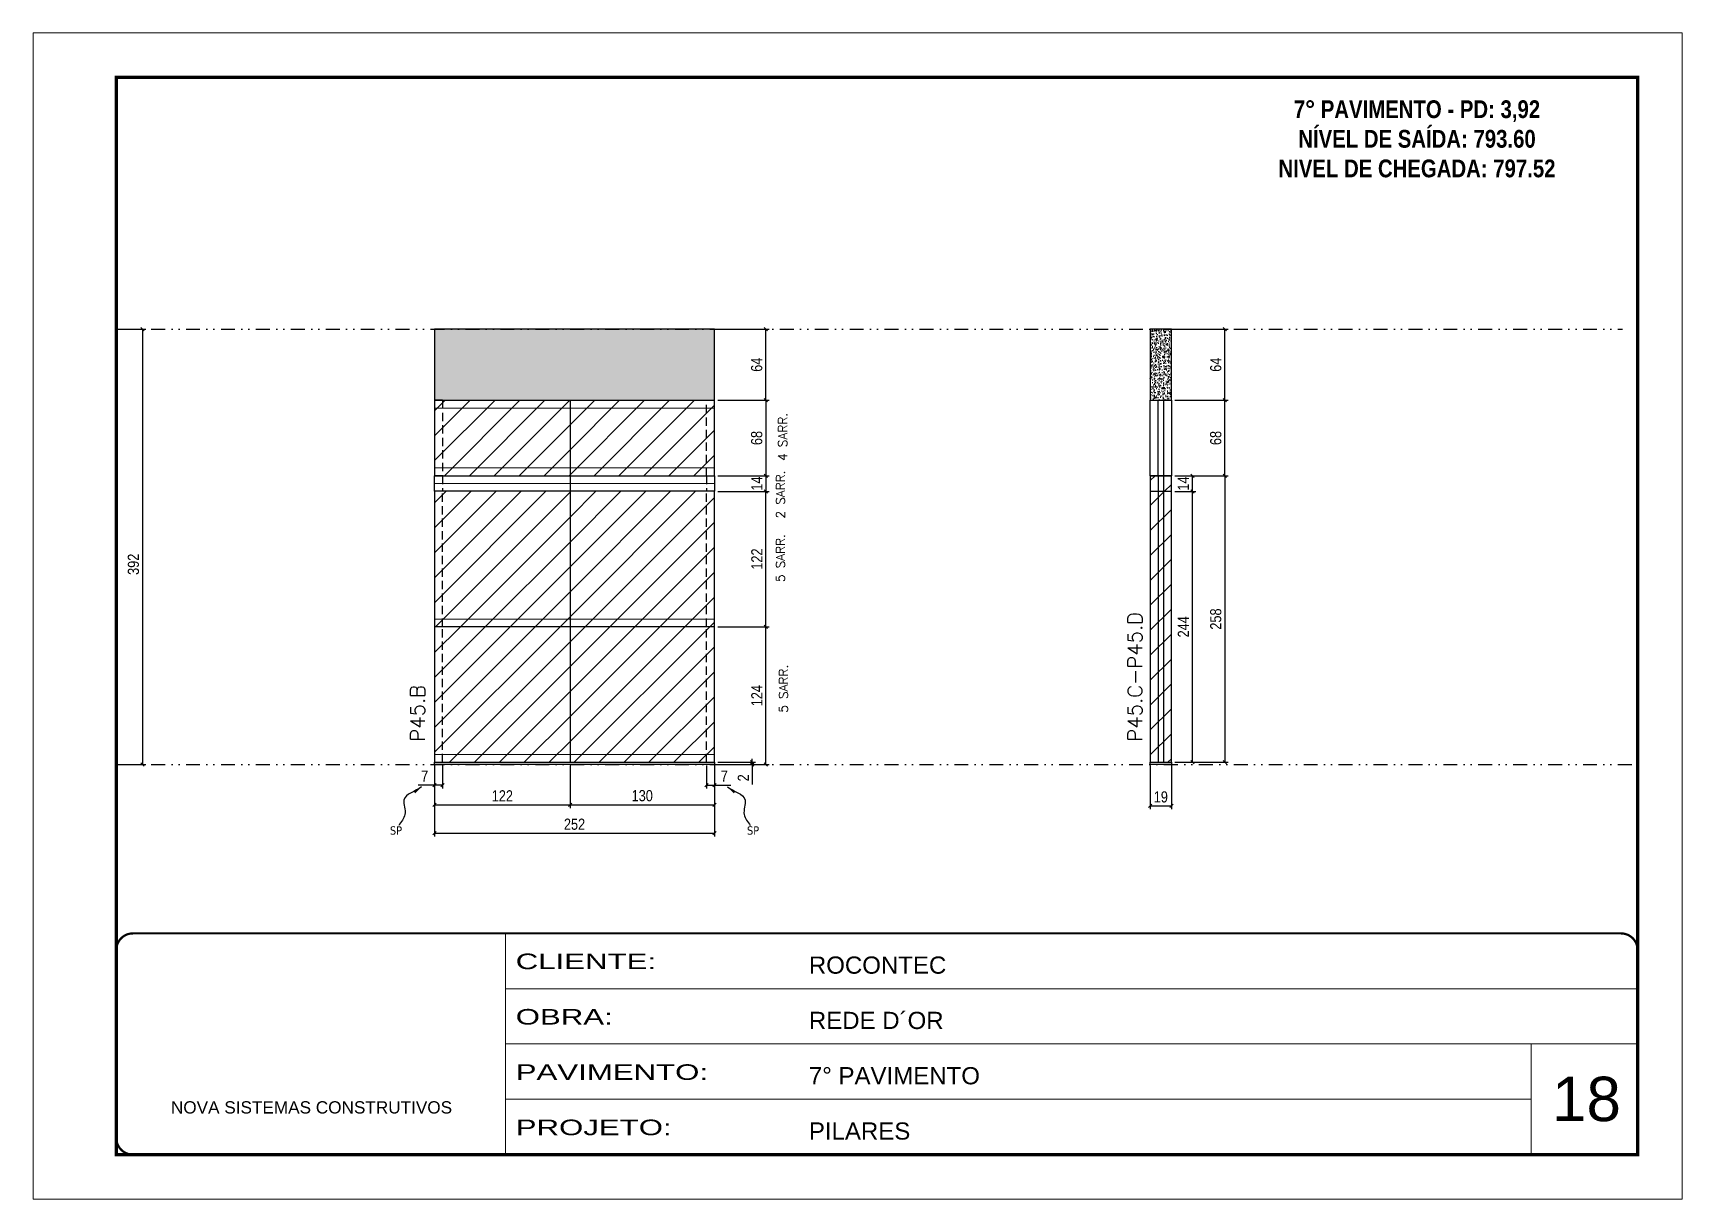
# Model space of a CAD drawing. Extents: x 28748 to 35002, y 14885 to 43501.
# Drawn here: x 30347 to 31832, y 37856 to 38906 of the extents above; entities that cross this region are included whole.
import ezdxf

# ---------------------------------------------------------------- set-up
doc = ezdxf.new("R2010")
doc.units = 0
for name, pattern in [('CONTINUO', [0]), ('DASHED', [0.75, 0.5, -0.25]), ('DIVIDE2', [0.625, 0.25, -0.125, 0, -0.125, 0, -0.125]), ('HIDDEN', [0.375, 0.25, -0.125])]:
    doc.linetypes.add(name, pattern=pattern)
for name, color, linetype, lineweight in [('CARIMBO', 255, 'Continuous', 9), ('Folhas', 255, 'Continuous', 9), ('Hachura', 251, 'Continuous', 9), ('Sarr 2.2x7', 40, 'Continuous', 9), ('SARRAFO DE PRESSAO', 251, 'DASHED', 9), ('Texto Seção', 7, 'Continuous', 15)]:
    doc.layers.add(name, color=color, linetype=linetype, lineweight=lineweight)
for name, color, linetype in [('COTA', 241, 'Continuous'), ('NOMENCLATURA', 7, 'Continuous'), ('Nível', 160, 'Continuous'), ('Painéis', 200, 'Continuous'), ('SARR_2.2x7', 40, 'Continuous'), ('Sarrafo de Pressão', 42, 'HIDDEN'), ('texto', 7, 'Continuous')]:
    doc.layers.add(name, color=color, linetype=linetype)
doc.styles.add('ARIAL', font='arial.ttf')
doc.styles.add('COTA TECNICA', font='techl___.ttf', dxfattribs={"height": 10})
doc.styles.add('COTA TECNICA-50', font='techl___.ttf', dxfattribs={"height": 10})
doc.styles.add('REGUA-120', font='ROMANS.shx', dxfattribs={"height": 15})
doc.styles.add('ROMANC', font='techb___.ttf', dxfattribs={"height": 2.5})
doc.styles.add('ROMANS', font='romans.shx')
doc.styles.get("Standard").update_dxf_attribs({"font": 'arial.ttf'})
doc.styles.add('Tecnologia', font='')
doc.styles.get('Tecnologia').set_extended_font_data('Forgotten Futurist')
doc.dimstyles.new('COTA PAINEL-50', dxfattribs={"dimtxt": 10, "dimasz": 3, "dimexe": 3, "dimexo": 3, "dimgap": 3, "dimtad": 1, "dimdec": 1, "dimzin": 12, "dimdsep": 46, "dimtxsty": 'COTA TECNICA-50', "dimblk1": 'OBLIQUE', "dimblk2": 'OBLIQUE', "dimsah": 1, "dimcen": 0.9, "dimclrd": 4, "dimclre": 4, "dimclrt": 240, "dimadec": 1, "dimazin": 3, "dimtfac": 1, "dimtdec": 1, "dimtmove": 0, "dimatfit": 3, "dimfxl": 1, "dimtolj": 1, "dimtzin": 12, "dimarcsym": 0})
doc.dimstyles.new('PAINEL', dxfattribs={"dimtxt": 10, "dimasz": 3, "dimexe": 3, "dimexo": 3, "dimgap": 3, "dimtad": 1, "dimdec": 1, "dimzin": 12, "dimdsep": 46, "dimtxsty": 'COTA TECNICA', "dimblk1": 'OBLIQUE', "dimblk2": 'OBLIQUE', "dimsah": 1, "dimcen": 0.9, "dimclrd": 4, "dimclre": 4, "dimclrt": 240, "dimadec": 1, "dimazin": 3, "dimtfac": 1, "dimtdec": 1, "dimtmove": 0, "dimatfit": 3, "dimfxl": 1, "dimtolj": 1, "dimtzin": 12, "dimarcsym": 0})
doc.dimstyles.get("Standard").update_dxf_attribs({"dimtxt": 0.18, "dimasz": 0.18, "dimexe": 0.18, "dimexo": 0.0625, "dimgap": 0.09, "dimtad": 0, "dimtih": 1, "dimtoh": 1, "dimdec": 4, "dimzin": 0, "dimdsep": 46, "dimtxsty": 'Standard', "dimcen": 0.09, "dimadec": 0, "dimazin": 0, "dimtfac": 1, "dimtdec": 4, "dimtofl": 0, "dimtmove": 0, "dimatfit": 3, "dimfxl": 1, "dimtolj": 1, "dimtzin": 0, "dimarcsym": 0})
pattern_1 = [(45, (-100272.658, 8260.539), (-11.2253202, 11.2253202), [])]
pattern_2 = [(45, (25799.309, 30974.01), (-11.22532, 11.22532), [])]

msp = doc.modelspace()

# ---------------------------------------------------------------- texts
at = {"layer": 'CARIMBO', "style": 'ARIAL'}
msp.add_text('18', height=40, dxfattribs=at).set_placement((31714.7, 37926.59))
at = {"layer": 'NOMENCLATURA', "color": 2, "insert": (31593.17, 38872.5), "char_height": 16, "attachment_point": 2, "style": 'ROMANC'}
msp.add_mtext_dynamic_manual_height_columns('\\P7° PAVIMENTO - PD: 3,92\\PNÍVEL DE SAÍDA: 793.60\\PNIVEL DE CHEGADA: 797.52', width=300.2766, gutter_width=1, heights=[0], dxfattribs=at)
at = {"layer": 'texto', "color": 0, "char_height": 7.5, "attachment_point": 5}
for insert in [(30673.73, 38188.24), (30995.29, 38188.24)]:
    msp.add_mtext('{\\fTahoma|b0|i0|c0|p34;\\C4;SP}', dxfattribs=dict(at, insert=insert))
at = {"layer": 'Texto Seção', "linetype": 'Continuous', "style": 'ROMANS'}
for s, p in [('4 SARR.', (31025.96, 38521.11)), ('2 SARR.', (31023.95, 38469.25)), ('5 SARR.', (31023.95, 38411.95)), ('5 SARR.', (31026.66, 38294.35))]:
    msp.add_text(s, height=8, rotation=90, dxfattribs=at).set_placement(p)
at = {"layer": 'Texto Seção', "char_height": 13, "width": 285.3299, "attachment_point": 7, "rotation": 90, "style": 'REGUA-120'}
for s, insert in [('P45.C-P45.D', (31345.64, 38268.19)), ('P45.B', (30699.7, 38268.19))]:
    msp.add_mtext(s, dxfattribs=dict(at, insert=insert))

# ---------------------------------------------------------------- blocks, each defined once
blk = doc.blocks.new('9999999999')
at = {"color": 30, "linetype": 'CONTINUO'}
for p, q in [((98564.6, 34230.2), (98564.6, 34429.4)), ((98564.6, 34379.6), (99584, 34379.6)), ((98564.6, 34329.8), (99488, 34329.8)), ((99584, 34329.8), (99488, 34329.8)), ((99488, 34329.8), (99488, 34230.2)), ((98564.6, 34280), (99488, 34280))]:
    blk.add_line(p, q, dxfattribs=at)
at = {"color": 30, "linetype": 'CONTINUO', "const_width": 2}
blk.add_lwpolyline([(99584, 34230.2), (99584, 34414.4, 0.414214), (99569, 34429.4), (98229, 34429.4, 0.414214), (98214, 34414.4), (98214, 34245.2, 0.414214), (98229, 34230.2), (99584, 34230.2)], format="xyb", dxfattribs=at)
at = {"layer": 'Folhas'}
blk.add_lwpolyline([(98139, 34190.2), (99624, 34190.2), (99624, 35240.2), (98139, 35240.2)], close=True, dxfattribs=at)
at = {"layer": 'Folhas', "color": 30, "const_width": 3}
blk.add_lwpolyline([(98214, 34230.2), (99584, 34230.2), (99584, 35200.2), (98214, 35200.2)], close=True, dxfattribs=at)
at = {"color": 7, "linetype": 'Continuous', "ltscale": 5, "style": 'ARIAL'}
for s, height, p in [('ROCONTEC', 15.48, (98837.7, 34393.1)), ('REDE D´OR', 15.48, (98837.7, 34343.3)), ('7° PAVIMENTO', 15.483, (98837.7, 34293.5)), ('NOVA SISTEMAS CONSTRUTIVOS', 11.059, (98263.2, 34267.2)), ('PILARES', 15.48, (98837.7, 34243.7))]:
    blk.add_text(s, height=height, dxfattribs=at).set_placement(p)
at = {"layer": 'Folhas', "color": 7, "style": 'Tecnologia', "width": 1.5}
for s, p in [('CLIENTE:', (98573.7, 34397.2)), ('OBRA:', (98573.7, 34347.3)), ('PAVIMENTO:', (98573.7, 34297.5)), ('PROJETO:', (98573.7, 34247.7))]:
    blk.add_text(s, height=14, dxfattribs=at).set_placement(p)
blk = doc.blocks.new('_Oblique')
at = {"color": 0, "linetype": 'ByBlock', "lineweight": -2}
blk.add_line((-0.5, -0.5), (0.5, 0.5), dxfattribs=at)
blk = doc.blocks.new('*D277')
at = {"layer": 'COTA', "color": 4, "lineweight": -2, "transparency": 16777216}
for p, q in [((30708.5, 38246.7), (30708.5, 38182.8)), ((30960.5, 38246.7), (30960.5, 38182.8)), ((30708.5, 38185.8), (30960.5, 38185.8))]:
    blk.add_line(p, q, dxfattribs=at)
at = {"layer": 'Defpoints', "color": 0, "transparency": 16777216}
for p in [(30708.5, 38249.7), (30960.5, 38249.7), (30960.5, 38185.8)]:
    blk.add_point(p, dxfattribs=at)
at = {"layer": 'COTA', "color": 4, "lineweight": -2, "transparency": 16777216, "xscale": 3, "yscale": 3, "zscale": 3, "rotation": 180}
blk.add_blockref('_Oblique', (30708.5, 38185.8), dxfattribs=at)
at = {"layer": 'COTA', "color": 4, "lineweight": -2, "transparency": 16777216, "xscale": 3, "yscale": 3, "zscale": 3}
blk.add_blockref('_Oblique', (30960.5, 38185.8), dxfattribs=at)
at = {"layer": 'COTA', "color": 240, "transparency": 16777216, "insert": (30834.5, 38193.9), "char_height": 10, "attachment_point": 5, "style": 'COTA TECNICA'}
blk.add_mtext('\\A1;252', dxfattribs=at)
blk = doc.blocks.new('*D278')
at = {"layer": 'COTA', "color": 4, "lineweight": -2, "transparency": 16777216}
for p, q in [((30963.5, 38639.7), (31009.7, 38639.7)), ((31006.7, 38575.7), (31006.7, 38639.7)), ((30963.5, 38575.7), (31009.7, 38575.7))]:
    blk.add_line(p, q, dxfattribs=at)
at = {"layer": 'Defpoints', "color": 0, "transparency": 16777216}
for p in [(30960.5, 38639.7), (31006.7, 38639.7), (30960.5, 38575.7)]:
    blk.add_point(p, dxfattribs=at)
at = {"layer": 'COTA', "color": 4, "lineweight": -2, "transparency": 16777216, "xscale": 3, "yscale": 3, "zscale": 3}
for p, rotation in [((31006.7, 38639.7), 90), ((31006.7, 38575.7), 270)]:
    blk.add_blockref('_Oblique', p, dxfattribs=dict(at, rotation=rotation))
at = {"layer": 'COTA', "color": 240, "transparency": 16777216, "insert": (30998.6, 38607.7), "char_height": 10, "attachment_point": 5, "rotation": 90, "style": 'COTA TECNICA'}
blk.add_mtext('\\A1;64', dxfattribs=at)
blk = doc.blocks.new('*D279')
at = {"layer": 'COTA', "color": 4, "lineweight": -2, "transparency": 16777216}
for p, q in [((31353, 38246.7), (31353, 38207.4)), ((31372, 38246.7), (31372, 38207.4)), ((31353, 38210.4), (31372, 38210.4))]:
    blk.add_line(p, q, dxfattribs=at)
at = {"layer": 'Defpoints', "color": 0, "transparency": 16777216}
for p in [(31353, 38249.7), (31372, 38249.7), (31372, 38210.4)]:
    blk.add_point(p, dxfattribs=at)
at = {"layer": 'COTA', "color": 4, "lineweight": -2, "transparency": 16777216, "xscale": 3, "yscale": 3, "zscale": 3, "rotation": 180}
blk.add_blockref('_Oblique', (31353, 38210.4), dxfattribs=at)
at = {"layer": 'COTA', "color": 4, "lineweight": -2, "transparency": 16777216, "xscale": 3, "yscale": 3, "zscale": 3}
blk.add_blockref('_Oblique', (31372, 38210.4), dxfattribs=at)
at = {"layer": 'COTA', "color": 240, "transparency": 16777216, "insert": (31362.5, 38218.5), "char_height": 10, "attachment_point": 5, "style": 'COTA TECNICA'}
blk.add_mtext('\\A1;19', dxfattribs=at)
blk = doc.blocks.new('*D280')
at = {"layer": 'COTA', "color": 4, "lineweight": -2, "transparency": 16777216}
for p, q in [((31375, 38507.7), (31423.1, 38507.7)), ((31420.1, 38507.7), (31420.1, 38249.7)), ((31375, 38249.7), (31423.1, 38249.7))]:
    blk.add_line(p, q, dxfattribs=at)
at = {"layer": 'Defpoints', "color": 0, "transparency": 16777216}
for p in [(31372, 38507.7), (31372, 38249.7), (31420.1, 38249.7)]:
    blk.add_point(p, dxfattribs=at)
at = {"layer": 'COTA', "color": 4, "lineweight": -2, "transparency": 16777216, "xscale": 3, "yscale": 3, "zscale": 3}
for p, rotation in [((31420.1, 38507.7), 90), ((31420.1, 38249.7), 270)]:
    blk.add_blockref('_Oblique', p, dxfattribs=dict(at, rotation=rotation))
at = {"layer": 'COTA', "color": 240, "transparency": 16777216, "insert": (31412, 38378.7), "char_height": 10, "attachment_point": 5, "rotation": 90, "style": 'COTA TECNICA'}
blk.add_mtext('\\A1;258', dxfattribs=at)
blk = doc.blocks.new('*D281')
at = {"layer": 'COTA', "color": 4, "lineweight": -2, "transparency": 16777216}
for p, q in [((31375, 38639.7), (31423.1, 38639.7)), ((31420.1, 38575.7), (31420.1, 38639.7)), ((31375, 38575.7), (31423.1, 38575.7))]:
    blk.add_line(p, q, dxfattribs=at)
at = {"layer": 'Defpoints', "color": 0, "transparency": 16777216}
for p in [(31372, 38639.7), (31420.1, 38639.7), (31372, 38575.7)]:
    blk.add_point(p, dxfattribs=at)
at = {"layer": 'COTA', "color": 4, "lineweight": -2, "transparency": 16777216, "xscale": 3, "yscale": 3, "zscale": 3}
for p, rotation in [((31420.1, 38639.7), 90), ((31420.1, 38575.7), 270)]:
    blk.add_blockref('_Oblique', p, dxfattribs=dict(at, rotation=rotation))
at = {"layer": 'COTA', "color": 240, "transparency": 16777216, "insert": (31412, 38607.7), "char_height": 10, "attachment_point": 5, "rotation": 90, "style": 'COTA TECNICA'}
blk.add_mtext('\\A1;64', dxfattribs=at)
blk = doc.blocks.new('*D282')
at = {"layer": 'COTA', "color": 4, "lineweight": -2, "transparency": 16777216}
for p, q in [((30708.5, 38244.7), (30708.5, 38226.2)), ((30715.5, 38246.7), (30715.5, 38226.2)), ((30708.5, 38229.2), (30693.8, 38229.2)), ((30715.5, 38229.2), (30708.5, 38229.2))]:
    blk.add_line(p, q, dxfattribs=at)
at = {"layer": 'Defpoints', "color": 0, "transparency": 16777216}
for p in [(30708.5, 38247.7), (30715.5, 38249.7), (30708.5, 38229.2)]:
    blk.add_point(p, dxfattribs=at)
at = {"layer": 'COTA', "color": 4, "lineweight": -2, "transparency": 16777216, "xscale": 3, "yscale": 3, "zscale": 3, "rotation": 180}
blk.add_blockref('_Oblique', (30708.5, 38229.2), dxfattribs=at)
at = {"layer": 'COTA', "color": 4, "lineweight": -2, "transparency": 16777216, "xscale": 3, "yscale": 3, "zscale": 3}
blk.add_blockref('_Oblique', (30715.5, 38229.2), dxfattribs=at)
at = {"layer": 'COTA', "color": 240, "transparency": 16777216, "insert": (30699.6, 38237.3), "char_height": 10, "attachment_point": 5, "style": 'COTA TECNICA-50'}
blk.add_mtext('\\A1;7', dxfattribs=at)
blk = doc.blocks.new('*D283')
at = {"layer": 'COTA', "color": 4, "lineweight": -2, "transparency": 16777216}
for p, q in [((30953.5, 38246.7), (30953.5, 38226.2)), ((30960.5, 38244.7), (30960.5, 38226.2)), ((30953.5, 38229.2), (30960.5, 38229.2)), ((30960.5, 38229.2), (30975.2, 38229.2))]:
    blk.add_line(p, q, dxfattribs=at)
at = {"layer": 'Defpoints', "color": 0, "transparency": 16777216}
for p in [(30953.5, 38249.7), (30960.5, 38247.7), (30960.5, 38229.2)]:
    blk.add_point(p, dxfattribs=at)
at = {"layer": 'COTA', "color": 4, "lineweight": -2, "transparency": 16777216, "xscale": 3, "yscale": 3, "zscale": 3, "rotation": 180}
blk.add_blockref('_Oblique', (30953.5, 38229.2), dxfattribs=at)
at = {"layer": 'COTA', "color": 4, "lineweight": -2, "transparency": 16777216, "xscale": 3, "yscale": 3, "zscale": 3}
blk.add_blockref('_Oblique', (30960.5, 38229.2), dxfattribs=at)
at = {"layer": 'COTA', "color": 240, "transparency": 16777216, "insert": (30969.4, 38237.3), "char_height": 10, "attachment_point": 5, "style": 'COTA TECNICA-50'}
blk.add_mtext('\\A1;7', dxfattribs=at)
blk = doc.blocks.new('*D284')
at = {"layer": 'COTA', "color": 4, "lineweight": -2, "transparency": 16777216}
for p, q in [((30963.5, 38371.7), (31009.7, 38371.7)), ((31006.7, 38247.7), (31006.7, 38371.7)), ((30963.5, 38247.7), (31009.7, 38247.7))]:
    blk.add_line(p, q, dxfattribs=at)
at = {"layer": 'Defpoints', "color": 0, "transparency": 16777216}
for p in [(30960.5, 38371.7), (31006.7, 38371.7), (30960.5, 38247.7)]:
    blk.add_point(p, dxfattribs=at)
at = {"layer": 'COTA', "color": 4, "lineweight": -2, "transparency": 16777216, "xscale": 3, "yscale": 3, "zscale": 3}
for p, rotation in [((31006.7, 38371.7), 90), ((31006.7, 38247.7), 270)]:
    blk.add_blockref('_Oblique', p, dxfattribs=dict(at, rotation=rotation))
at = {"layer": 'COTA', "color": 240, "transparency": 16777216, "insert": (30998.7, 38309.7), "char_height": 10, "attachment_point": 5, "rotation": 90, "style": 'COTA TECNICA-50'}
blk.add_mtext('\\A1;124', dxfattribs=at)
blk = doc.blocks.new('*D285')
at = {"layer": 'COTA', "color": 4, "lineweight": -2, "transparency": 16777216}
for p, q in [((30963.5, 38249.7), (30997.5, 38249.7)), ((30963.5, 38247.7), (30997.5, 38247.7)), ((30994.5, 38249.7), (30994.5, 38252.7)), ((30994.5, 38249.7), (30994.5, 38247.7)), ((30994.5, 38247.7), (30994.5, 38229.6))]:
    blk.add_line(p, q, dxfattribs=at)
at = {"layer": 'Defpoints', "color": 0, "transparency": 16777216}
for p in [(30960.5, 38249.7), (30960.5, 38247.7), (30994.5, 38247.7)]:
    blk.add_point(p, dxfattribs=at)
at = {"layer": 'COTA', "color": 4, "lineweight": -2, "transparency": 16777216, "xscale": 3, "yscale": 3, "zscale": 3}
for p, rotation in [((30994.5, 38249.7), 270), ((30994.5, 38247.7), 90)]:
    blk.add_blockref('_Oblique', p, dxfattribs=dict(at, rotation=rotation))
at = {"layer": 'COTA', "color": 240, "transparency": 16777216, "insert": (30986.5, 38235.7), "char_height": 10, "attachment_point": 5, "rotation": 90, "style": 'COTA TECNICA-50'}
blk.add_mtext('\\A1;2', dxfattribs=at)
blk = doc.blocks.new('*D1478')
at = {"layer": 'COTA', "color": 4, "linetype": 'ByBlock', "lineweight": -2, "transparency": 16777216}
for p, q in [((30963.5, 38493.7), (31009.7, 38493.7)), ((31006.7, 38371.7), (31006.7, 38493.7)), ((30963.5, 38371.7), (31009.7, 38371.7))]:
    blk.add_line(p, q, dxfattribs=at)
at = {"layer": 'Defpoints', "color": 0, "linetype": 'ByBlock', "transparency": 16777216}
for p in [(30960.5, 38493.7), (31006.7, 38493.7), (30960.5, 38371.7)]:
    blk.add_point(p, dxfattribs=at)
at = {"layer": 'COTA', "color": 4, "linetype": 'ByBlock', "lineweight": -2, "transparency": 16777216, "xscale": 3, "yscale": 3, "zscale": 3}
for p, rotation in [((31006.7, 38493.7), 90), ((31006.7, 38371.7), 270)]:
    blk.add_blockref('_Oblique', p, dxfattribs=dict(at, rotation=rotation))
at = {"layer": 'COTA', "color": 240, "linetype": 'ByBlock', "transparency": 16777216, "insert": (30998.7, 38432.7), "char_height": 10, "attachment_point": 5, "rotation": 90, "style": 'COTA TECNICA'}
blk.add_mtext('\\A1;122', dxfattribs=at)
blk = doc.blocks.new('*D1481')
at = {"layer": 'COTA', "color": 4, "linetype": 'ByBlock', "lineweight": -2, "transparency": 16777216}
for p, q in [((30708.5, 38246.7), (30708.5, 38208.4)), ((30830.5, 38246.7), (30830.5, 38208.4)), ((30708.5, 38211.4), (30830.5, 38211.4))]:
    blk.add_line(p, q, dxfattribs=at)
at = {"layer": 'Defpoints', "color": 0, "linetype": 'ByBlock', "transparency": 16777216}
for p in [(30708.5, 38249.7), (30830.5, 38249.7), (30830.5, 38211.4)]:
    blk.add_point(p, dxfattribs=at)
at = {"layer": 'COTA', "color": 4, "linetype": 'ByBlock', "lineweight": -2, "transparency": 16777216, "xscale": 3, "yscale": 3, "zscale": 3, "rotation": 180}
blk.add_blockref('_Oblique', (30708.5, 38211.4), dxfattribs=at)
at = {"layer": 'COTA', "color": 4, "linetype": 'ByBlock', "lineweight": -2, "transparency": 16777216, "xscale": 3, "yscale": 3, "zscale": 3}
blk.add_blockref('_Oblique', (30830.5, 38211.4), dxfattribs=at)
at = {"layer": 'COTA', "color": 240, "linetype": 'ByBlock', "transparency": 16777216, "insert": (30769.5, 38219.5), "char_height": 10, "attachment_point": 5, "style": 'COTA TECNICA'}
blk.add_mtext('\\A1;122', dxfattribs=at)
blk = doc.blocks.new('*D1482')
at = {"layer": 'COTA', "color": 4, "linetype": 'ByBlock', "lineweight": -2, "transparency": 16777216}
for p, q in [((30830.5, 38246.7), (30830.5, 38208.4)), ((30960.5, 38244.7), (30960.5, 38208.4)), ((30830.5, 38211.4), (30960.5, 38211.4))]:
    blk.add_line(p, q, dxfattribs=at)
at = {"layer": 'Defpoints', "color": 0, "linetype": 'ByBlock', "transparency": 16777216}
for p in [(30830.5, 38249.7), (30960.5, 38247.7), (30960.5, 38211.4)]:
    blk.add_point(p, dxfattribs=at)
at = {"layer": 'COTA', "color": 4, "linetype": 'ByBlock', "lineweight": -2, "transparency": 16777216, "xscale": 3, "yscale": 3, "zscale": 3, "rotation": 180}
blk.add_blockref('_Oblique', (30830.5, 38211.4), dxfattribs=at)
at = {"layer": 'COTA', "color": 4, "linetype": 'ByBlock', "lineweight": -2, "transparency": 16777216, "xscale": 3, "yscale": 3, "zscale": 3}
blk.add_blockref('_Oblique', (30960.5, 38211.4), dxfattribs=at)
at = {"layer": 'COTA', "color": 240, "linetype": 'ByBlock', "transparency": 16777216, "insert": (30895.5, 38219.6), "char_height": 10, "attachment_point": 5, "style": 'COTA TECNICA'}
blk.add_mtext('\\A1;130', dxfattribs=at)
blk = doc.blocks.new('*D286')
at = {"layer": 'COTA', "color": 4, "linetype": 'ByBlock', "lineweight": -2, "transparency": 16777216}
for p, q in [((31375, 38493.7), (31393.9, 38493.7)), ((31390.9, 38249.7), (31390.9, 38493.7)), ((31375, 38249.7), (31393.9, 38249.7))]:
    blk.add_line(p, q, dxfattribs=at)
at = {"layer": 'Defpoints', "color": 0, "linetype": 'ByBlock', "transparency": 16777216}
for p in [(31372, 38493.7), (31390.9, 38493.7), (31372, 38249.7)]:
    blk.add_point(p, dxfattribs=at)
at = {"layer": 'COTA', "color": 4, "linetype": 'ByBlock', "lineweight": -2, "transparency": 16777216, "xscale": 3, "yscale": 3, "zscale": 3}
for p, rotation in [((31390.9, 38493.7), 90), ((31390.9, 38249.7), 270)]:
    blk.add_blockref('_Oblique', p, dxfattribs=dict(at, rotation=rotation))
at = {"layer": 'COTA', "color": 240, "linetype": 'ByBlock', "transparency": 16777216, "insert": (31382.8, 38371.7), "char_height": 10, "attachment_point": 5, "rotation": 90, "style": 'COTA TECNICA'}
blk.add_mtext('\\A1;244', dxfattribs=at)
blk = doc.blocks.new('*D287')
at = {"layer": 'COTA', "color": 4, "linetype": 'ByBlock', "lineweight": -2, "transparency": 16777216}
for p, q in [((31375, 38507.7), (31393.9, 38507.7)), ((31390.9, 38493.7), (31390.9, 38507.7)), ((31375, 38493.7), (31393.9, 38493.7))]:
    blk.add_line(p, q, dxfattribs=at)
at = {"layer": 'Defpoints', "color": 0, "linetype": 'ByBlock', "transparency": 16777216}
for p in [(31372, 38507.7), (31390.9, 38507.7), (31372, 38493.7)]:
    blk.add_point(p, dxfattribs=at)
at = {"layer": 'COTA', "color": 4, "linetype": 'ByBlock', "lineweight": -2, "transparency": 16777216, "xscale": 3, "yscale": 3, "zscale": 3}
for p, rotation in [((31390.9, 38507.7), 90), ((31390.9, 38493.7), 270)]:
    blk.add_blockref('_Oblique', p, dxfattribs=dict(at, rotation=rotation))
at = {"layer": 'COTA', "color": 240, "linetype": 'ByBlock', "transparency": 16777216, "insert": (31382.8, 38500.7), "char_height": 10, "attachment_point": 5, "rotation": 90, "style": 'COTA TECNICA'}
blk.add_mtext('\\A1;14', dxfattribs=at)
blk = doc.blocks.new('*D378')
at = {"layer": 'COTA', "color": 4, "linetype": 'ByBlock', "lineweight": -2, "transparency": 16777216}
for p, q in [((30424.8, 38639.7), (30448.6, 38639.7)), ((30445.6, 38639.7), (30445.6, 38247.7)), ((30424.8, 38247.7), (30448.6, 38247.7))]:
    blk.add_line(p, q, dxfattribs=at)
at = {"layer": 'Defpoints', "color": 0, "linetype": 'ByBlock', "transparency": 16777216}
for p in [(30421.8, 38639.7), (30421.8, 38247.7), (30445.6, 38247.7)]:
    blk.add_point(p, dxfattribs=at)
at = {"layer": 'COTA', "color": 4, "linetype": 'ByBlock', "lineweight": -2, "transparency": 16777216, "xscale": 3, "yscale": 3, "zscale": 3}
for p, rotation in [((30445.6, 38639.7), 90), ((30445.6, 38247.7), 270)]:
    blk.add_blockref('_Oblique', p, dxfattribs=dict(at, rotation=rotation))
at = {"layer": 'COTA', "color": 240, "linetype": 'ByBlock', "transparency": 16777216, "insert": (30437.3, 38428), "char_height": 10, "attachment_point": 5, "rotation": 90, "style": 'COTA TECNICA'}
blk.add_mtext('\\A1;392', dxfattribs=at)
blk = doc.blocks.new('*D2261')
at = {"layer": 'COTA', "color": 4, "linetype": 'ByBlock', "lineweight": -2, "transparency": 16777216}
for p, q in [((30963.5, 38575.7), (31009.7, 38575.7)), ((31006.7, 38575.7), (31006.7, 38507.7)), ((30963.5, 38507.7), (31009.7, 38507.7))]:
    blk.add_line(p, q, dxfattribs=at)
at = {"layer": 'Defpoints', "color": 0, "linetype": 'ByBlock', "transparency": 16777216}
for p in [(30960.5, 38575.7), (30960.5, 38507.7), (31006.7, 38507.7)]:
    blk.add_point(p, dxfattribs=at)
at = {"layer": 'COTA', "color": 4, "linetype": 'ByBlock', "lineweight": -2, "transparency": 16777216, "xscale": 3, "yscale": 3, "zscale": 3}
for p, rotation in [((31006.7, 38575.7), 90), ((31006.7, 38507.7), 270)]:
    blk.add_blockref('_Oblique', p, dxfattribs=dict(at, rotation=rotation))
at = {"layer": 'COTA', "color": 240, "linetype": 'ByBlock', "transparency": 16777216, "insert": (30998.6, 38541.7), "char_height": 10, "attachment_point": 5, "rotation": 90, "style": 'COTA TECNICA'}
blk.add_mtext('\\A1;68', dxfattribs=at)
blk = doc.blocks.new('*D2262')
at = {"layer": 'COTA', "color": 4, "lineweight": -2, "transparency": 16777216}
for p, q in [((31375, 38575.7), (31423.1, 38575.7)), ((31420.1, 38507.7), (31420.1, 38575.7)), ((31375, 38507.7), (31423.1, 38507.7))]:
    blk.add_line(p, q, dxfattribs=at)
at = {"layer": 'Defpoints', "color": 0, "transparency": 16777216}
for p in [(31372, 38575.7), (31420.1, 38575.7), (31372, 38507.7)]:
    blk.add_point(p, dxfattribs=at)
at = {"layer": 'COTA', "color": 4, "lineweight": -2, "transparency": 16777216, "xscale": 3, "yscale": 3, "zscale": 3}
for p, rotation in [((31420.1, 38575.7), 90), ((31420.1, 38507.7), 270)]:
    blk.add_blockref('_Oblique', p, dxfattribs=dict(at, rotation=rotation))
at = {"layer": 'COTA', "color": 240, "transparency": 16777216, "insert": (31412, 38541.7), "char_height": 10, "attachment_point": 5, "rotation": 90, "style": 'COTA TECNICA'}
blk.add_mtext('\\A1;68', dxfattribs=at)
blk = doc.blocks.new('*D2444')
at = {"layer": 'COTA', "color": 4, "lineweight": -2, "transparency": 16777216}
for p, q in [((30963.5, 38507.7), (31009.7, 38507.7)), ((31006.7, 38507.7), (31006.7, 38493.7)), ((30963.5, 38493.7), (31009.7, 38493.7))]:
    blk.add_line(p, q, dxfattribs=at)
at = {"layer": 'Defpoints', "color": 0, "transparency": 16777216}
for p in [(30960.5, 38507.7), (30960.5, 38493.7), (31006.7, 38493.7)]:
    blk.add_point(p, dxfattribs=at)
at = {"layer": 'COTA', "color": 4, "lineweight": -2, "transparency": 16777216, "xscale": 3, "yscale": 3, "zscale": 3}
for p, rotation in [((31006.7, 38507.7), 90), ((31006.7, 38493.7), 270)]:
    blk.add_blockref('_Oblique', p, dxfattribs=dict(at, rotation=rotation))
at = {"layer": 'COTA', "color": 240, "transparency": 16777216, "insert": (30998.7, 38500.7), "char_height": 10, "attachment_point": 5, "rotation": 90, "style": 'COTA TECNICA'}
blk.add_mtext('\\A1;14', dxfattribs=at)

# ---------------------------------------------------------------- dimensions: what is measured, and where the dimension line sits
at = {"layer": 'COTA', "linetype": 'ByBlock'}
for base, p1, p2, picture, middle in [((30445.56, 38247.73), (30421.84, 38639.73), (30421.84, 38247.73), '*D378', (30445.56, 38427.96)), ((31006.75, 38507.73), (30960.51, 38575.73), (30960.51, 38507.73), '*D2261', (31006.75, 38541.73))]:
    dim = msp.add_linear_dim(base=base, p1=p1, p2=p2, angle=90, dimstyle='PAINEL', dxfattribs=at)
    dim.commit()
    dim.dimension.update_dxf_attribs({"geometry": picture, "text_midpoint": middle, "dimtype": 160})
at = {"layer": 'COTA'}
dim = msp.add_linear_dim(base=(31006.75, 38639.73), p1=(30960.51, 38575.73), p2=(30960.51, 38639.73), angle=90, dimstyle='PAINEL', override={"dimarcsym": 2}, dxfattribs=at)
dim.commit()
dim.dimension.update_dxf_attribs({"geometry": '*D278', "text_midpoint": (31006.75, 38607.73), "dimtype": 160})
for base, p1, p2, picture, middle in [((31420.1, 38639.73), (31371.97, 38575.73), (31371.97, 38639.73), '*D281', (31411.99, 38607.73)), ((31420.1, 38249.73), (31371.97, 38507.73), (31371.97, 38249.73), '*D280', (31411.96, 38378.73))]:
    dim = msp.add_linear_dim(base=base, p1=p1, p2=p2, angle=90, dimstyle='PAINEL', override={"dimarcsym": 2}, dxfattribs=at)
    dim.commit()
    dim.dimension.update_dxf_attribs({"geometry": picture, "text_midpoint": middle})
for base, p1, p2, angle, dimstyle, picture, middle in [((31420.1, 38575.73), (31371.97, 38507.73), (31371.97, 38575.73), 90, 'PAINEL', '*D2262', (31411.97, 38541.73)), ((31006.75, 38371.73), (30960.51, 38247.73), (30960.51, 38371.73), 90, 'COTA PAINEL-50', '*D284', (30998.68, 38309.73)), ((30708.51, 38229.22), (30715.51, 38249.73), (30708.51, 38247.73), 180, 'COTA PAINEL-50', '*D282', (30699.64, 38237.29))]:
    dim = msp.add_linear_dim(base=base, p1=p1, p2=p2, angle=angle, dimstyle=dimstyle, dxfattribs=at)
    dim.commit()
    dim.dimension.update_dxf_attribs({"geometry": picture, "text_midpoint": middle})
for base, p1, p2, dimstyle, picture, middle in [((31006.75, 38493.73), (30960.51, 38507.73), (30960.51, 38493.73), 'PAINEL', '*D2444', (31006.75, 38500.73)), ((30994.52, 38247.73), (30960.51, 38249.73), (30960.51, 38247.73), 'COTA PAINEL-50', '*D285', (30994.52, 38235.67))]:
    dim = msp.add_linear_dim(base=base, p1=p1, p2=p2, angle=90, dimstyle=dimstyle, dxfattribs=at)
    dim.commit()
    dim.dimension.update_dxf_attribs({"geometry": picture, "text_midpoint": middle, "dimtype": 160})
at = {"layer": 'COTA', "linetype": 'ByBlock'}
dim = msp.add_linear_dim(base=(31390.87, 38507.73), p1=(31371.97, 38493.73), p2=(31371.97, 38507.73), angle=90, dimstyle='PAINEL', override={"dimtmove": 1}, dxfattribs=at)
dim.commit()
dim.dimension.update_dxf_attribs({"geometry": '*D287', "text_midpoint": (31390.87, 38500.73), "dimtype": 160})
for base, p1, p2, picture, middle in [((31006.75, 38493.73), (30960.51, 38371.73), (30960.51, 38493.73), '*D1478', (30998.69, 38432.73)), ((31390.87, 38493.73), (31371.97, 38249.73), (31371.97, 38493.73), '*D286', (31382.8, 38371.73))]:
    dim = msp.add_linear_dim(base=base, p1=p1, p2=p2, angle=90, dimstyle='PAINEL', dxfattribs=at)
    dim.commit()
    dim.dimension.update_dxf_attribs({"geometry": picture, "text_midpoint": middle})
at = {"layer": 'COTA'}
for base, p1, p2, picture, middle in [((30960.51, 38185.77), (30708.51, 38249.73), (30960.51, 38249.73), '*D277', (30834.51, 38193.88)), ((31371.97, 38210.38), (31352.97, 38249.73), (31371.97, 38249.73), '*D279', (31362.47, 38218.47))]:
    dim = msp.add_linear_dim(base=base, p1=p1, p2=p2, dimstyle='PAINEL', override={"dimarcsym": 2}, dxfattribs=at)
    dim.commit()
    dim.dimension.update_dxf_attribs({"geometry": picture, "text_midpoint": middle})
at = {"layer": 'COTA', "linetype": 'ByBlock'}
dim = msp.add_linear_dim(base=(30830.51, 38211.42), p1=(30708.51, 38249.73), p2=(30830.51, 38249.73), dimstyle='PAINEL', dxfattribs=at)
dim.commit()
dim.dimension.update_dxf_attribs({"geometry": '*D1481', "text_midpoint": (30769.51, 38219.48)})
dim = msp.add_linear_dim(base=(30960.51, 38211.42), p1=(30830.51, 38249.73), p2=(30960.51, 38247.73), dimstyle='PAINEL', override={"dimtmove": 1}, dxfattribs=at)
dim.commit()
dim.dimension.update_dxf_attribs({"geometry": '*D1482', "text_midpoint": (30895.51, 38219.64)})
at = {"layer": 'COTA'}
dim = msp.add_linear_dim(base=(30960.51, 38229.22), p1=(30953.51, 38249.73), p2=(30960.51, 38247.73), dimstyle='COTA PAINEL-50', dxfattribs=at)
dim.commit()
dim.dimension.update_dxf_attribs({"geometry": '*D283', "text_midpoint": (30969.38, 38237.29)})

# ---------------------------------------------------------------- hatches: boundary and pattern name
at = {"layer": 'COTA', "linetype": 'ByBlock'}
h = msp.add_hatch(dxfattribs=at)
h.set_pattern_fill('AR-CONC', color=256, scale=0.03)
h.set_pattern_definition([(50, (-100583.271, 10572.6894), (5.46554007, -0.47817257), [0.5715, -6.2865]), (355, (-100583.271, 10572.6894), (-1.05730264, 5.73170536), [0.4572, -5.02921753]), (100.4514447, (-100582.8157, 10572.6496), (4.40823741, 5.25353256), [0.48570026, -5.34270734]), (46.1842, (-100583.271, 10574.2134), (8.13237123, -1.26126984), [0.85725, -9.42975]), (96.6355576, (-100582.5935, 10574.108), (7.122124, 7.42278374), [0.7285507, -8.01406824]), (351.184151, (-100583.271, 10574.213), (7.122124, 7.42278374), [0.685799, -7.54379196]), (21, (-100582.509, 10573.8324), (4.54843174, -3.06795595), [0.5715, -6.2865]), (326, (-100582.509, 10573.8324), (1.85406085, 5.52563898), [0.4572, -5.0292]), (71.451445, (-100582.13, 10573.577), (6.40249258, 2.45768307), [0.48570026, -5.34269813]), (37.5, (-100583.2712, 10572.6894), (0.092658098, 2.536651166), [0, -4.96824, 0, -5.1054, 0, -5.04825]), (7.5, (-100583.2712, 10572.6894), (2.004589875, 3.005417245), [0, -2.91084, 0, -4.85394, 0, -1.92405]), (327.5, (-100584.9704, 10572.6894), (4.067717855, -0.17186232), [0, -1.905, 0, -5.9436, 0, -7.8867]), (317.5, (-100585.7324, 10572.6894), (4.44387544, 0.76279473), [0, -2.4765, 0, -3.94716, 0, -5.6007])])
h.paths.add_polyline_path([(30708.51, 38575.73), (30960.51, 38575.73), (30960.51, 38639.73), (30708.51, 38639.73)])
h = msp.add_hatch(dxfattribs=at)
h.set_pattern_fill('AR-CONC', color=256, scale=0.03)
h.set_pattern_definition([(50, (-100561.309, 10592.6894), (5.46554007, -0.47817257), [0.5715, -6.2865]), (355, (-100561.309, 10592.6894), (-1.05730264, 5.73170536), [0.4572, -5.02921753]), (100.4514447, (-100560.8533, 10592.6496), (4.40823741, 5.25353256), [0.48570026, -5.34270734]), (46.1842, (-100561.309, 10594.2134), (8.13237123, -1.26126984), [0.85725, -9.42975]), (96.6355576, (-100560.631, 10594.108), (7.122124, 7.42278374), [0.7285507, -8.01406824]), (351.184151, (-100561.309, 10594.213), (7.122124, 7.42278374), [0.685799, -7.54379196]), (21, (-100560.547, 10593.8324), (4.54843174, -3.06795595), [0.5715, -6.2865]), (326, (-100560.547, 10593.8324), (1.85406085, 5.52563898), [0.4572, -5.0292]), (71.451445, (-100560.168, 10593.577), (6.40249258, 2.45768307), [0.48570026, -5.34269813]), (37.5, (-100561.3088, 10592.6894), (0.092658098, 2.536651166), [0, -4.96824, 0, -5.1054, 0, -5.04825]), (7.5, (-100561.3088, 10592.6894), (2.004589875, 3.005417245), [0, -2.91084, 0, -4.85394, 0, -1.92405]), (327.5, (-100563.008, 10592.6894), (4.067717855, -0.17186232), [0, -1.905, 0, -5.9436, 0, -7.8867]), (317.5, (-100563.77, 10592.6894), (4.44387544, 0.76279473), [0, -2.4765, 0, -3.94716, 0, -5.6007])])
h.paths.add_polyline_path([(31352.72, 38575.73), (31371.78, 38575.73), (31372.15, 38639.73), (31353.09, 38639.73)])
at = {"layer": 'Hachura'}
h = msp.add_hatch(dxfattribs=at)
h.set_pattern_fill('ANSI31', color=256, scale=5)
h.paths.add_polyline_path([(30830.51, 38575.73), (30719.51, 38575.73), (30708.51, 38575.73), (30708.51, 38507.73), (30830.51, 38507.73)])
h = msp.add_hatch(dxfattribs=at)
h.set_pattern_fill('ANSI31', color=256, scale=5)
h.paths.add_polyline_path([(30960.51, 38575.73), (30835.51, 38575.73), (30830.51, 38575.73), (30830.51, 38507.73), (30960.51, 38507.73)])
at = {"layer": 'Hachura', "linetype": 'ByBlock'}
h = msp.add_hatch(dxfattribs=at)
h.set_pattern_fill('ANSI31', color=256, scale=5)
h.set_pattern_definition(pattern_2)
h.paths.add_polyline_path([(31371.97, 38520.73), (31371.97, 38507.73), (31352.97, 38507.73), (31352.97, 38520.73), (31352.97, 38493.73), (31371.97, 38493.73)])
h = msp.add_hatch(dxfattribs=at)
h.set_pattern_fill('ANSI31', color=256, scale=5)
h.set_pattern_definition(pattern_1)
h.paths.add_polyline_path([(30830.51, 38493.73), (30708.51, 38493.73), (30708.51, 38371.73), (30830.51, 38371.73)])
h = msp.add_hatch(dxfattribs=at)
h.set_pattern_fill('ANSI31', color=256, scale=5)
h.set_pattern_definition(pattern_1)
h.paths.add_polyline_path([(30830.51, 38371.73), (30960.51, 38371.73), (30960.51, 38493.73), (30830.51, 38493.73)])
h = msp.add_hatch(dxfattribs=at)
h.set_pattern_fill('ANSI31', color=256, scale=5)
h.set_pattern_definition(pattern_2)
h.paths.add_polyline_path([(31352.97, 38249.73), (31371.97, 38249.73), (31371.97, 38493.73), (31352.97, 38493.73)])
h = msp.add_hatch(dxfattribs=at)
h.set_pattern_fill('ANSI31', color=256, scale=5)
h.set_pattern_definition(pattern_1)
h.paths.add_polyline_path([(30830.51, 38371.73), (30708.51, 38371.73), (30708.51, 38249.73), (30830.51, 38249.73)])
h = msp.add_hatch(dxfattribs=at)
h.set_pattern_fill('ANSI31', color=256, scale=5)
h.set_pattern_definition(pattern_1)
h.paths.add_polyline_path([(30830.51, 38371.73), (30830.51, 38249.73), (30960.51, 38249.73), (30960.51, 38371.73)])

# ---------------------------------------------------------------- linework, layer by layer
at = {"layer": 'COTA', "linetype": 'ByBlock'}
for points in [[(30708.51, 38575.73), (30960.51, 38575.73), (30960.51, 38639.73), (30708.51, 38639.73)], [(31352.97, 38575.73), (31371.97, 38575.73), (31371.97, 38639.73), (31352.97, 38639.73)]]:
    msp.add_lwpolyline(points, close=True, dxfattribs=at)
at = {"layer": 'Nível', "color": 4, "linetype": 'DIVIDE2', "ltscale": 50}
for p, q in [((30421.84, 38639.73), (31778.34, 38639.73)), ((30421.84, 38247.73), (31791.84, 38247.73))]:
    msp.add_line(p, q, dxfattribs=at)
at = {"layer": 'Painéis'}
for p, q in [((30708.51, 38575.73), (30708.51, 38507.73)), ((30708.51, 38575.73), (30719.51, 38575.73)), ((30719.51, 38575.73), (30835.51, 38575.73)), ((30719.51, 38575.73), (30719.51, 38575.73)), ((30830.51, 38575.73), (30830.51, 38507.73)), ((30960.51, 38507.73), (30960.51, 38575.73)), ((31352.97, 38575.73), (31371.97, 38575.73)), ((31352.97, 38507.73), (31352.97, 38575.73)), ((31371.97, 38575.73), (31371.97, 38507.73)), ((30708.51, 38507.73), (30719.51, 38507.73)), ((30708.51, 38507.73), (30719.51, 38507.73)), ((30708.51, 38507.73), (30960.51, 38507.73)), ((30708.51, 38493.73), (30708.51, 38507.73)), ((30719.51, 38507.73), (30719.51, 38507.73)), ((30719.51, 38507.73), (30719.51, 38507.73)), ((30719.51, 38507.73), (30719.51, 38507.73)), ((30830.51, 38507.73), (30830.51, 38493.73)), ((30960.51, 38507.73), (30960.51, 38493.73)), ((31352.97, 38507.73), (31352.97, 38249.73)), ((31352.97, 38507.73), (31371.97, 38507.73)), ((31371.97, 38507.73), (31352.97, 38507.73)), ((31371.97, 38507.73), (31352.97, 38507.73)), ((31371.97, 38249.73), (31371.97, 38507.73)), ((30708.51, 38493.73), (30708.51, 38249.73)), ((30960.51, 38493.73), (30708.51, 38493.73)), ((30830.51, 38493.73), (30830.51, 38249.73)), ((30960.51, 38249.73), (30960.51, 38493.73)), ((31352.97, 38493.73), (31371.97, 38493.73)), ((30960.51, 38371.73), (30708.51, 38371.73)), ((30708.51, 38249.73), (30960.51, 38249.73)), ((31352.97, 38249.73), (31371.97, 38249.73)), ((31352.97, 38249.73), (31371.97, 38249.73)), ((31352.97, 38247.73), (31352.97, 38249.73)), ((31371.97, 38247.73), (31352.97, 38247.73)), ((31371.97, 38249.73), (31371.97, 38247.73))]:
    msp.add_line(p, q, dxfattribs=at)
at = {"layer": 'Painéis', "linetype": 'ByBlock'}
msp.add_line((30835.51, 38575.73), (30960.51, 38575.73), dxfattribs=at)
at = {"layer": 'Painéis'}
msp.add_lwpolyline([(30708.51, 38249.73), (30960.51, 38249.73), (30960.51, 38247.73), (30708.51, 38247.73)], close=True, dxfattribs=at)
at = {"layer": 'Sarr 2.2x7'}
for p, q in [((30960.51, 38568.73), (30708.51, 38568.73)), ((30708.51, 38568.73), (30960.51, 38568.73)), ((30960.51, 38514.73), (30708.51, 38514.73)), ((30960.51, 38507.73), (30708.51, 38507.73)), ((30960.51, 38500.73), (30708.51, 38500.73)), ((30960.51, 38378.73), (30708.51, 38378.73)), ((30960.51, 38256.73), (30708.51, 38256.73)), ((30960.51, 38249.73), (30708.51, 38249.73))]:
    msp.add_line(p, q, dxfattribs=at)
at = {"layer": 'Sarr 2.2x7', "linetype": 'Continuous'}
for p, q in [((30708.51, 38371.73), (30708.51, 38378.73)), ((30960.51, 38371.73), (30960.51, 38378.73)), ((30708.51, 38249.73), (30708.51, 38256.73)), ((30960.51, 38249.73), (30960.51, 38256.73))]:
    msp.add_line(p, q, dxfattribs=at)
at = {"layer": 'SARR_2.2x7'}
for p, q in [((31359.97, 38507.73), (31359.97, 38575.73)), ((31364.97, 38575.73), (31364.97, 38507.73)), ((31359.97, 38507.73), (31359.97, 38249.73)), ((31364.97, 38507.73), (31364.97, 38249.73))]:
    msp.add_line(p, q, dxfattribs=at)
at = {"layer": 'Sarrafo de Pressão', "ltscale": 30}
for p, q in [((30715.51, 38575.73), (30708.51, 38575.73)), ((30715.51, 38575.73), (30715.51, 38507.73)), ((30953.51, 38507.73), (30953.51, 38575.73)), ((30715.51, 38507.73), (30708.51, 38507.73)), ((30715.51, 38507.73), (30708.51, 38507.73)), ((30715.51, 38507.73), (30708.51, 38507.73)), ((30715.51, 38507.73), (30715.51, 38493.73)), ((30953.51, 38507.73), (30953.51, 38493.73)), ((30715.51, 38371.73), (30715.51, 38493.73)), ((30953.51, 38371.73), (30953.51, 38493.73)), ((30715.51, 38249.73), (30715.51, 38371.73)), ((30953.51, 38249.73), (30953.51, 38371.73))]:
    msp.add_line(p, q, dxfattribs=at)

# ---------------------------------------------------------------- block references
at = {"layer": 'SARRAFO DE PRESSAO', "color": 6, "linetype": 'ByBlock'}
msp.add_blockref('9999999999', (-67792.14, 3666.24), dxfattribs=at)

msp.set_redraw_order([(e.dxf.handle, doc.entitydb.next_handle()) for e in msp.query("TEXT MTEXT ATTDEF DIMENSION ARC_DIMENSION")])  # texts and dimensions are drawn at this point

# ---------------------------------------------------------------- leaders
at = {"layer": 'COTA', "path_type": 1}
for points in [[(30696.68, 38227.55), (30680.9, 38215.71), (30681.82, 38202.7), (30676.27, 38192.92)], [(30972.34, 38227.55), (30988.12, 38215.71), (30987.2, 38202.7), (30992.75, 38192.92)]]:
    msp.add_leader(points, dimstyle='Standard', override={"dimasz": 8}, dxfattribs=at)

doc.saveas('drawing.dxf')
